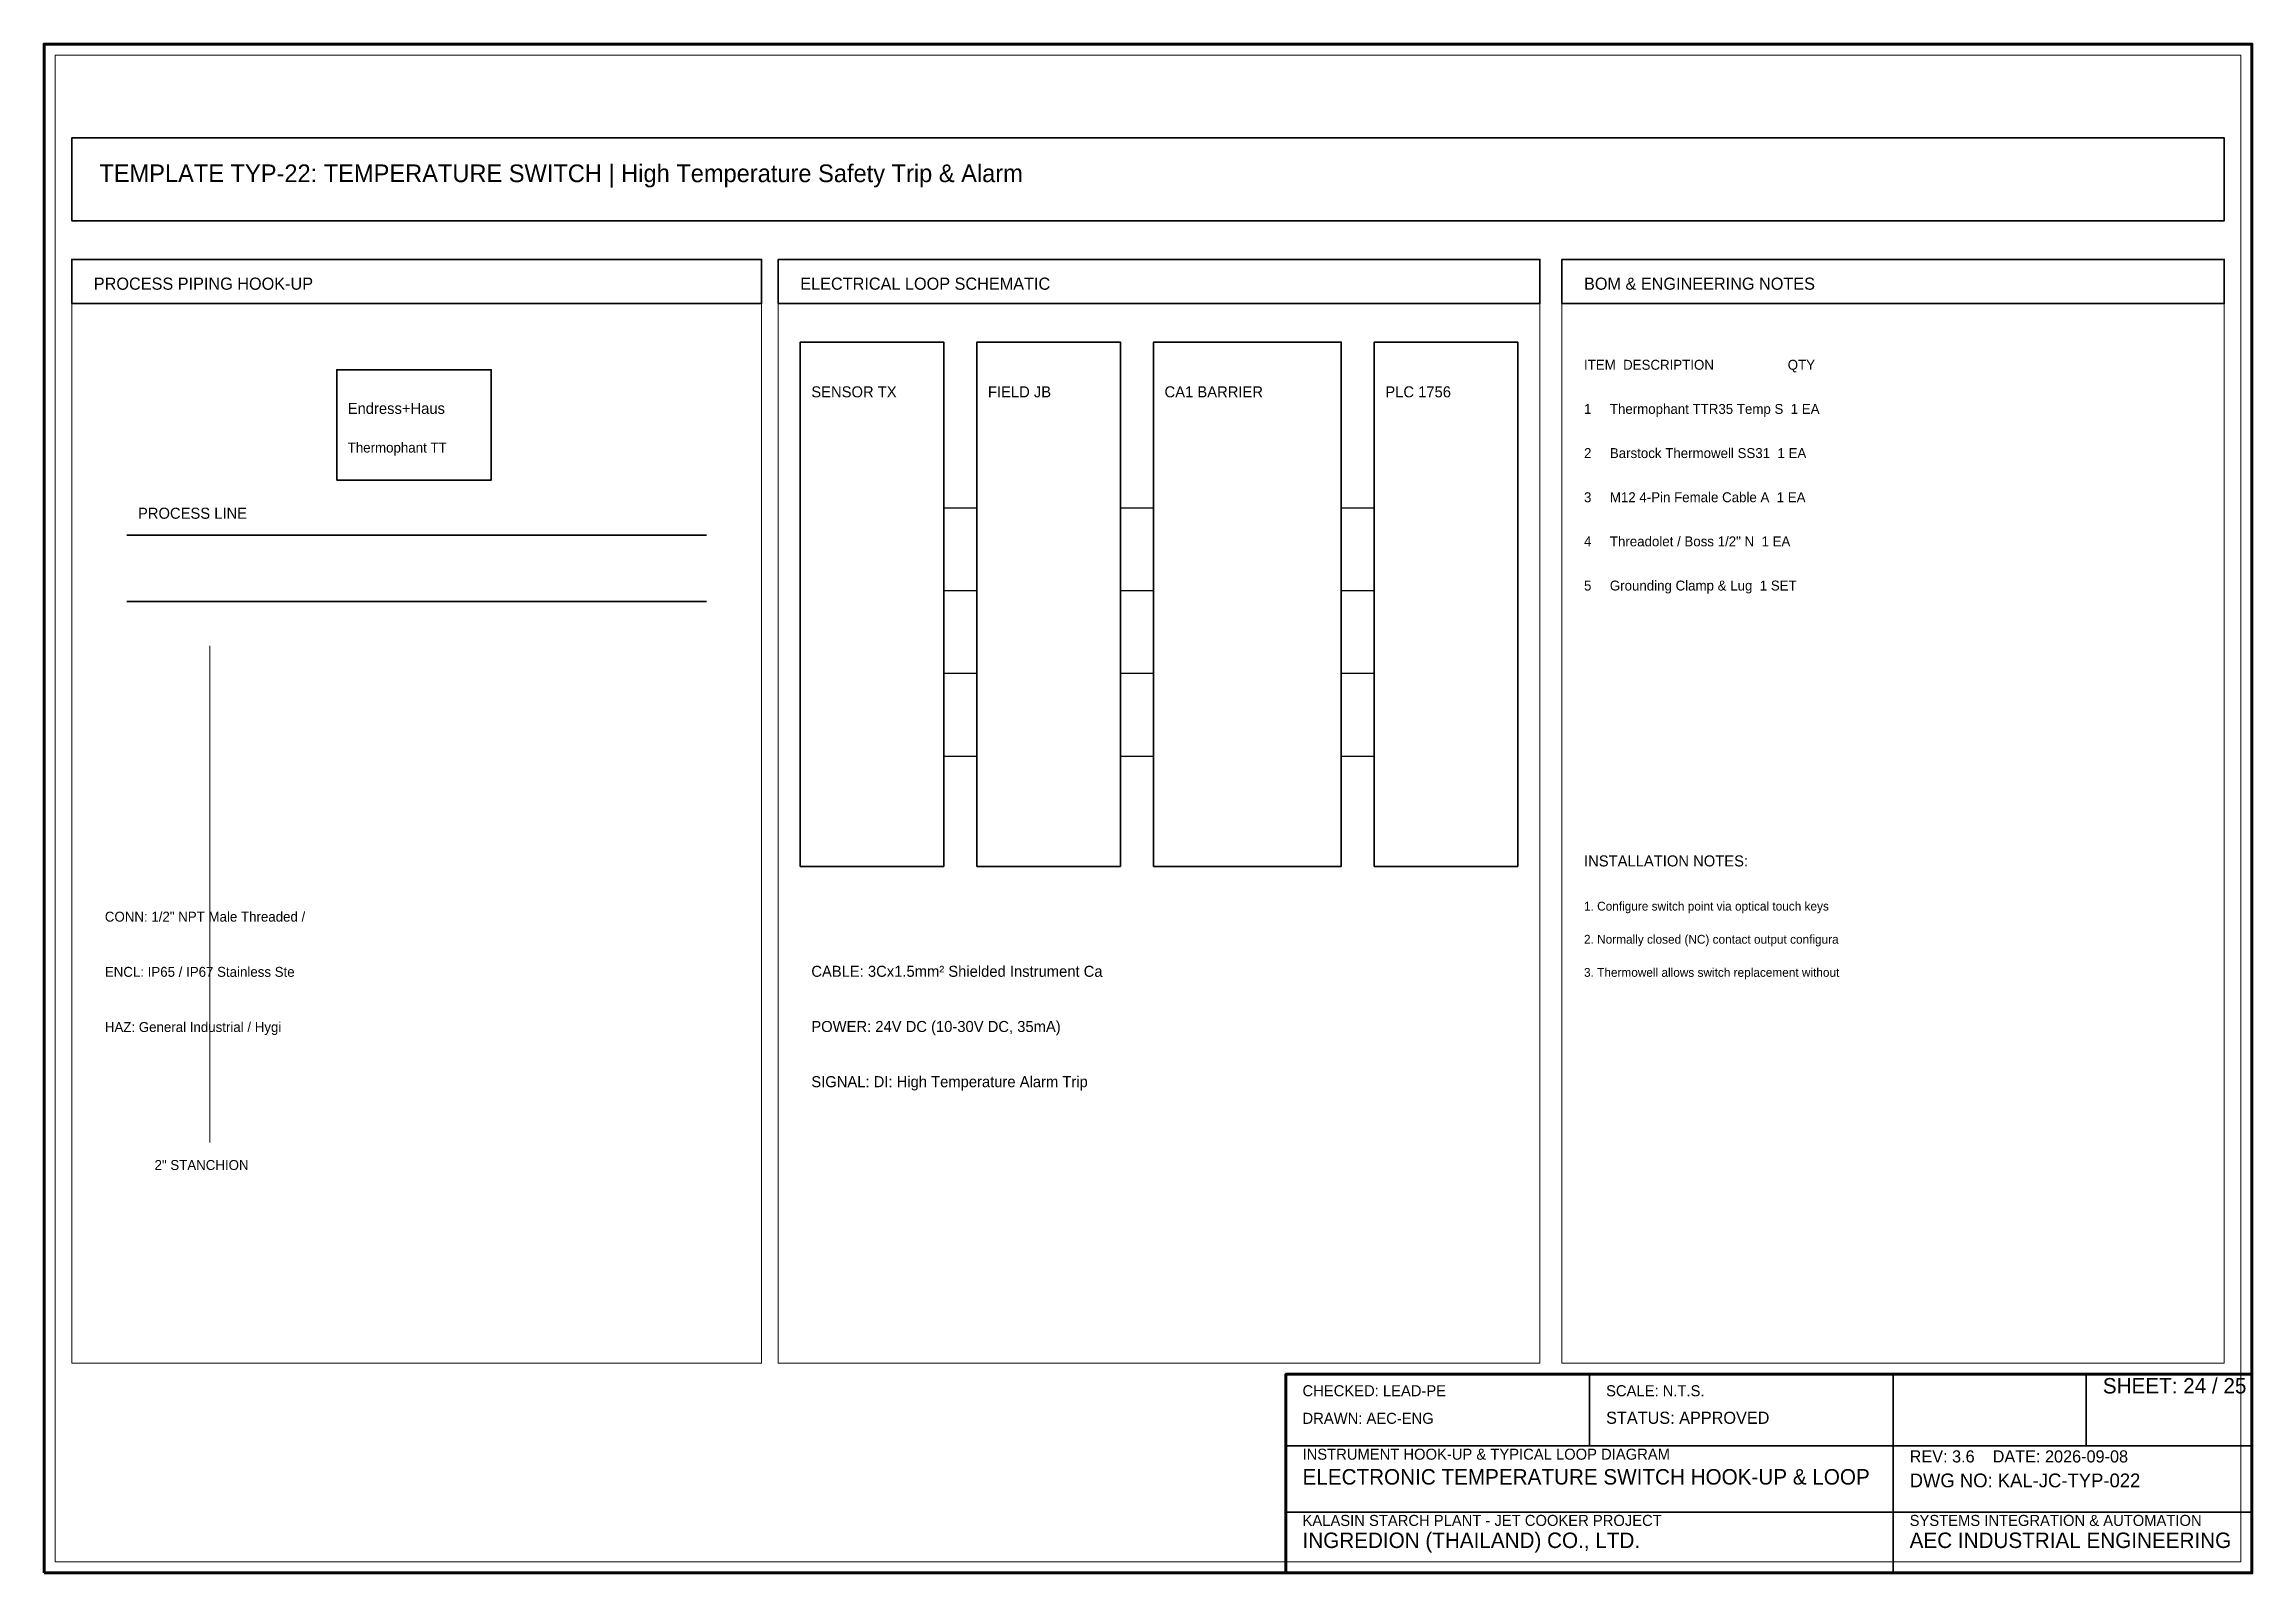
# Model space of a CAD drawing. Header units: millimetres. Extents: x 0 to 2200, y -1280 to 277.
# Drawn here: x 1350 to 1750, y -1280 to -1003 of the extents above; entities that cross this region are included whole.
import ezdxf

# ---------------------------------------------------------------- set-up
doc = ezdxf.new("R2010")
doc.units = ezdxf.units.MM
for name, color, linetype, lineweight in [('0_BORDER', 7, 'Continuous', 70), ('0_TITLE_BLOCK', 4, 'Continuous', 35), ('IE-CABLE', 6, 'Continuous', 25), ('IE-EQUIP', 2, 'Continuous', 35), ('IE-WIRE', 1, 'Continuous', 25), ('NOTATIONS', 8, 'Continuous', 18), ('RELAYS', 30, 'Continuous', 35), ('TER', 3, 'Continuous', 35), ('TEXTS', 7, 'Continuous', 25)]:
    doc.layers.add(name, color=color, linetype=linetype, lineweight=lineweight)

msp = doc.modelspace()

# ---------------------------------------------------------------- texts
at = {"layer": '0_TITLE_BLOCK'}
for s, height, p in [('TEMPLATE TYP-22: TEMPERATURE SWITCH | High Temperature Safety Trip & Alarm', 3.2, (1360, -1028)), ('PROCESS PIPING HOOK-UP', 2.2, (1359, -1047.5)), ('ELECTRICAL LOOP SCHEMATIC', 2.2, (1487, -1047.5)), ('BOM & ENGINEERING NOTES', 2.2, (1629, -1047.5)), ('ITEM  DESCRIPTION                    QTY', 1.8, (1629, -1062)), ('INSTALLATION NOTES:', 2, (1629, -1152)), ('SHEET: 24 / 25', 2.8, (1723, -1247.5)), ('STATUS: APPROVED', 2.2, (1633, -1253)), ('ELECTRONIC TEMPERATURE SWITCH HOOK-UP & LOOP ', 2.8, (1578, -1264)), ('INGREDION (THAILAND) CO., LTD.', 2.8, (1578, -1275.5)), ('AEC INDUSTRIAL ENGINEERING', 2.8, (1688, -1275.5))]:
    msp.add_text(s, height=height, dxfattribs=at).set_placement(p)
at = {"layer": 'IE-CABLE'}
msp.add_text('CABLE: 3Cx1.5mm² Shielded Instrument Ca', height=2, dxfattribs=at).set_placement((1489, -1172))
at = {"layer": 'NOTATIONS'}
for s, height, p in [('Thermophant TT', 1.8, (1405, -1077)), ('1. Configure switch point via optical touch keys', 1.6, (1629, -1160)), ('2. Normally closed (NC) contact output configura', 1.6, (1629, -1166)), ('3. Thermowell allows switch replacement without ', 1.6, (1629, -1172)), ('2" STANCHION', 1.8, (1370, -1207))]:
    msp.add_text(s, height=height, dxfattribs=at).set_placement(p)
at = {"layer": 'TER'}
msp.add_text('FIELD JB', height=2, dxfattribs=at).set_placement((1521, -1067))
at = {"layer": 'TEXTS'}
for s, height, p in [('Endress+Haus', 2, (1405, -1070)), ('SENSOR TX', 2, (1489, -1067)), ('CA1 BARRIER', 2, (1553, -1067)), ('PLC 1756', 2, (1593, -1067)), ('1     Thermophant TTR35 Temp S  1 EA', 1.8, (1629, -1070)), ('2     Barstock Thermowell SS31  1 EA', 1.8, (1629, -1078)), ('PROCESS LINE', 2, (1367, -1089)), ('3     M12 4-Pin Female Cable A  1 EA', 1.8, (1629, -1086)), ('4     Threadolet / Boss 1/2" N  1 EA', 1.8, (1629, -1094)), ('5     Grounding Clamp & Lug  1 SET', 1.8, (1629, -1102)), ('CONN: 1/2" NPT Male Threaded / ', 1.8, (1361, -1162)), ('ENCL: IP65 / IP67 Stainless Ste', 1.8, (1361, -1172)), ('POWER: 24V DC (10-30V DC, 35mA)', 2, (1489, -1182)), ('HAZ: General Industrial / Hygi', 1.8, (1361, -1182)), ('SIGNAL: DI: High Temperature Alarm Trip', 2, (1489, -1192)), ('CHECKED: LEAD-PE', 2, (1578, -1248)), ('SCALE: N.T.S.', 2, (1633, -1248)), ('DRAWN: AEC-ENG', 2, (1578, -1253)), ('INSTRUMENT HOOK-UP & TYPICAL LOOP DIAGRAM', 2, (1578, -1259.5)), ('REV: 3.6    DATE: 2026-09-08', 2.2, (1688, -1260)), ('DWG NO: KAL-JC-TYP-022', 2.5, (1688, -1264.5)), ('KALASIN STARCH PLANT - JET COOKER PROJECT', 2, (1578, -1271.5)), ('SYSTEMS INTEGRATION & AUTOMATION', 2, (1688, -1271.5))]:
    msp.add_text(s, height=height, dxfattribs=at).set_placement(p)

# ---------------------------------------------------------------- linework, layer by layer
at = {"layer": '0_BORDER'}
for points in [[(1350, -1280), (1750, -1280), (1750, -1003), (1350, -1003)], [(1575, -1280), (1750, -1280), (1750, -1244), (1575, -1244)]]:
    msp.add_lwpolyline(points, close=True, dxfattribs=at)
at = {"layer": '0_TITLE_BLOCK'}
for p, q in [((1630, -1257), (1630, -1244)), ((1685, -1257), (1685, -1244)), ((1720, -1257), (1720, -1244)), ((1575, -1257), (1750, -1257)), ((1685, -1280), (1685, -1257)), ((1575, -1269), (1750, -1269))]:
    msp.add_line(p, q, dxfattribs=at)
for points in [[(1355, -1050), (1480, -1050), (1480, -1042), (1355, -1042)], [(1483, -1050), (1621, -1050), (1621, -1042), (1483, -1042)], [(1625, -1050), (1745, -1050), (1745, -1042), (1625, -1042)]]:
    msp.add_lwpolyline(points, close=True, dxfattribs=at)
at = {"layer": 'IE-CABLE'}
for p, q in [((1545, -1087), (1551, -1087)), ((1545, -1102), (1551, -1102)), ((1545, -1117), (1551, -1117)), ((1545, -1132), (1551, -1132))]:
    msp.add_line(p, q, dxfattribs=at)
at = {"layer": 'IE-EQUIP'}
for p, q in [((1365, -1092), (1470, -1092)), ((1365, -1104), (1470, -1104))]:
    msp.add_line(p, q, dxfattribs=at)
for points in [[(1355, -1035), (1745, -1035), (1745, -1020), (1355, -1020)], [(1487, -1152), (1513, -1152), (1513, -1057), (1487, -1057)], [(1591, -1152), (1617, -1152), (1617, -1057), (1591, -1057)], [(1403, -1082), (1431, -1082), (1431, -1062), (1403, -1062)]]:
    msp.add_lwpolyline(points, close=True, dxfattribs=at)
at = {"layer": 'IE-WIRE'}
for p, q in [((1513, -1087), (1519, -1087)), ((1585, -1087), (1591, -1087)), ((1513, -1102), (1519, -1102)), ((1585, -1102), (1591, -1102)), ((1513, -1117), (1519, -1117)), ((1585, -1117), (1591, -1117)), ((1513, -1132), (1519, -1132)), ((1585, -1132), (1591, -1132))]:
    msp.add_line(p, q, dxfattribs=at)
at = {"layer": 'NOTATIONS'}
msp.add_line((1380, -1202), (1380, -1112), dxfattribs=at)
for points in [[(1352, -1278), (1748, -1278), (1748, -1005), (1352, -1005)], [(1355, -1242), (1480, -1242), (1480, -1042), (1355, -1042)], [(1483, -1242), (1621, -1242), (1621, -1042), (1483, -1042)], [(1625, -1242), (1745, -1242), (1745, -1042), (1625, -1042)]]:
    msp.add_lwpolyline(points, close=True, dxfattribs=at)
at = {"layer": 'RELAYS'}
msp.add_lwpolyline([(1551, -1152), (1585, -1152), (1585, -1057), (1551, -1057)], close=True, dxfattribs=at)
at = {"layer": 'TER'}
msp.add_lwpolyline([(1519, -1152), (1545, -1152), (1545, -1057), (1519, -1057)], close=True, dxfattribs=at)

msp.set_redraw_order([(e.dxf.handle, doc.entitydb.next_handle()) for e in msp.query("TEXT MTEXT ATTDEF DIMENSION ARC_DIMENSION")])  # texts and dimensions are drawn at this point

doc.saveas('drawing.dxf')
